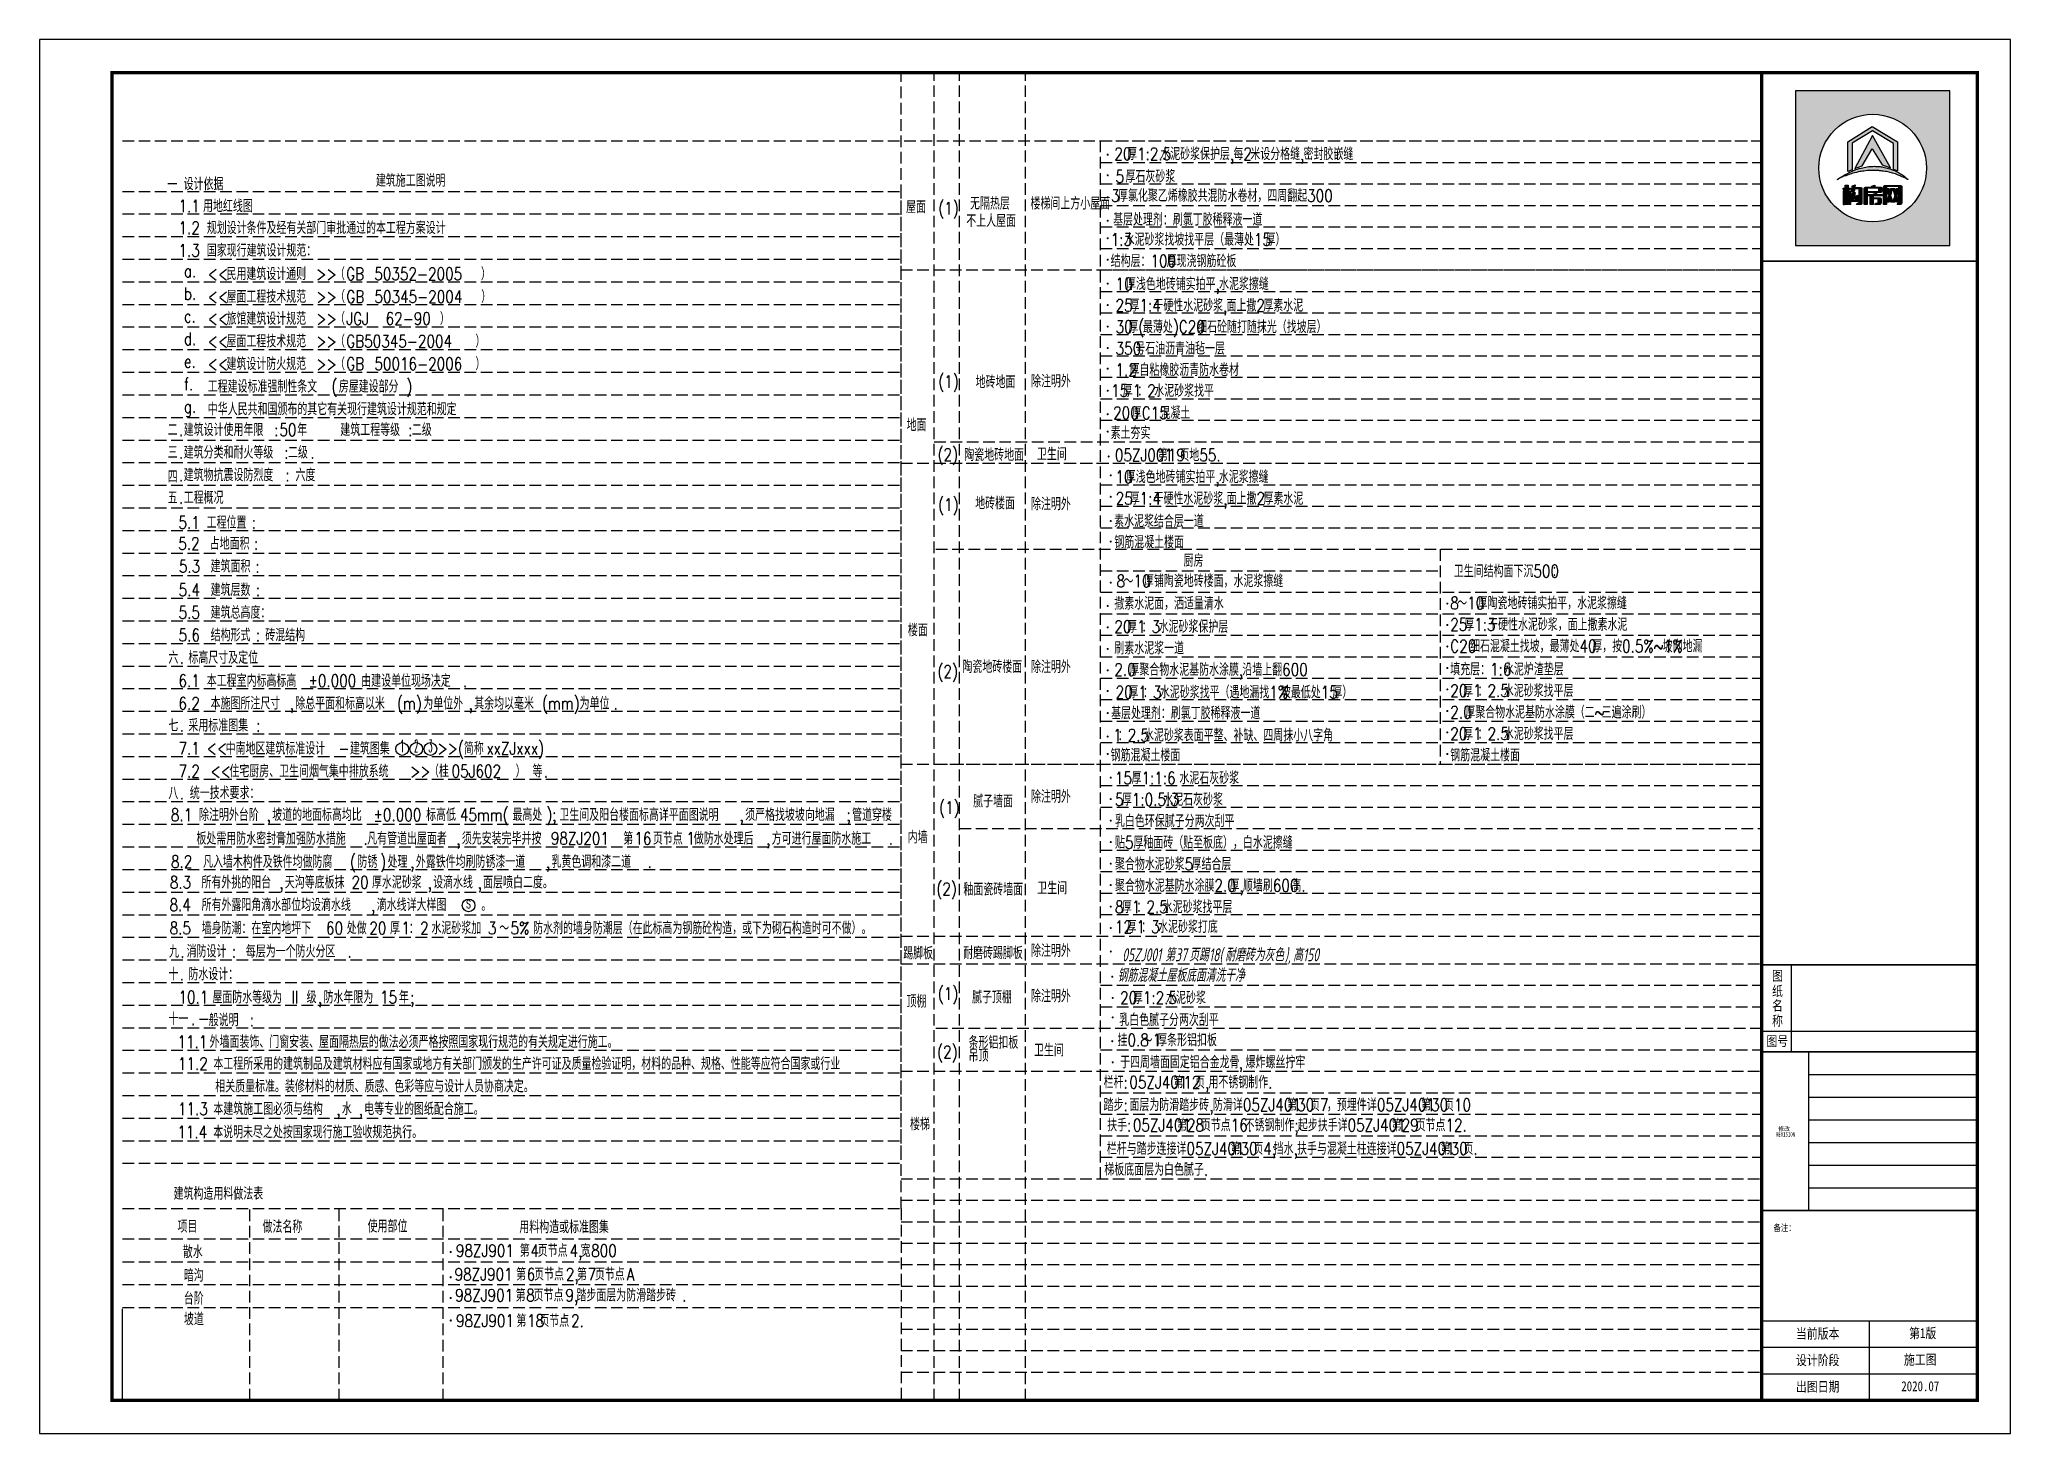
# Model space of a CAD drawing. Header units: millimetres. Extents: x -807114 to 146922, y -468455 to -61603.
# Drawn here: x -420483 to -378126, y -238672 to -208723 of the extents above; entities that cross this region are included whole.
import ezdxf
from ezdxf.enums import TextEntityAlignment as Align

# ---------------------------------------------------------------- set-up
doc = ezdxf.new("R2010")
doc.units = ezdxf.units.MM
doc.header["$LTSCALE"] = 1000
doc.linetypes.add('DASH', pattern=[0.35, 0.25, -0.1])
for name, color, linetype in [('PUB_TEXT', 3, 'Continuous'), ('PUB_TITLE', 4, 'Continuous'), ('标注1', 7, 'Continuous')]:
    doc.layers.add(name, color=color, linetype=linetype)
doc.styles.add('_ST', font='txt.shx', dxfattribs={"width": 0.8, "bigfont": 'hztxt.shx'})
doc.styles.add('TEXT', font='gbeitc.shx', dxfattribs={"width": 0.85, "bigfont": 'hztxt.shx'})
doc.styles.add('ZDBOX', font='simsun.ttc', dxfattribs={"width": 0.7})
doc.styles.add('宋体', font='simsun.ttc', dxfattribs={"width": 0.8})

msp = doc.modelspace()

# ---------------------------------------------------------------- texts
at = {"width": 0.8}
for s, height, style, p in [('20', 267.28, '_ST', (-397384.7, -211315.4)), ('厚', 267.3, '_ST', (-397110.3, -211315.4)), ('1:2.5', 267.28, '_ST', (-396896.5, -211315.4)), ('水泥砂浆保护层', 267.28, '_ST', (-396397.6, -211315.4)), (',', 267.3, '_ST', (-394900.8, -211315.4)), ('每', 267.3, '_ST', (-394825.9, -211315.4)), ('2', 267.3, '_ST', (-394612.1, -211315.4)), ('米设分格缝', 267.28, '_ST', (-394462.4, -211315.4)), (',', 267.3, '_ST', (-393393.3, -211315.4)), ('密封胶嵌缝', 267.28, '_ST', (-393318.5, -211315.4)), ('设计依据', 267.28, '_ST', (-417383.9, -211962)), ('建筑施工图说明', 267.28, '_ST', (-413253.3, -211887)), ('5', 267.3, '_ST', (-397358.2, -211800.1)), ('厚石灰砂浆', 267.28, '_ST', (-397144.4, -211800.1)), ('一', 267.3, '_ST', (-417734.8, -211973)), ('1.1', 267.28, '_ST', (-417494.3, -212433.9)), ('用地红线图', 267.28, '_ST', (-416967.3, -212433.9)), ('屋面', 267.28, '_ST', (-401860.4, -212456.1)), ('(1)', 267.28, '_ST', (-401169.1, -212482.8)), ('无隔热层', 267.28, '_ST', (-400485.8, -212378.4)), ('楼梯间上方小屋面', 267.28, '_ST', (-399186.5, -212378.4)), ('3', 267.3, '_ST', (-397454.2, -212212)), ('厚氯化聚乙烯橡胶共混防水卷材，四周翻起', 267.28, '_ST', (-397304.5, -212212)), ('300', 267.28, '_ST', (-393241.8, -212212)), ('规划设计条件及经有关部门审批通过的本工程方案设计', 267.28, '_ST', (-416886.4, -212904.1)), ('不上人屋面', 267.28, '_ST', (-400567.1, -212754.9)), ('基层处理剂：刷氯丁胶稀释液一道', 267.28, '_ST', (-397411.2, -212724.9)), ('1.2', 267.28, '_ST', (-417494.3, -212904.1)), ('1:3', 267.28, '_ST', (-397463.8, -213154.3)), ('水泥砂浆找坡找平层（最薄处', 267.28, '_ST', (-397164.5, -213154.3)), ('15', 267.28, '_ST', (-394384.7, -213154.3)), ('厚）', 267.28, '_ST', (-394135.3, -213154.3)), ('1.3', 267.28, '_ST', (-417494.3, -213389.6)), ('国家现行建筑设计规范：', 267.28, '_ST', (-416886.4, -213389.6)), ('结构层：', 267.28, '_ST', (-397463.8, -213615.9)), ('100', 267.28, '_ST', (-396608.5, -213615.9)), ('厚现浇钢筋砼板', 267.28, '_ST', (-396259.3, -213615.9)), ('a.', 267.28, '_ST', (-417379, -213830.8)), ('<<', 267.28, '_ST', (-416865.5, -213892.3)), ('民用建筑设计通则', 267.28, '_ST', (-416463.5, -213892.3)), ('>>', 267.28, '_ST', (-414534, -213892.3)), ('（', 267.3, '_ST', (-414132, -213892.3)), ('GB', 267.28, '_ST', (-413890.8, -213892.3)), ('50352-2005', 267.28, '_ST', (-413286.9, -213892.3)), ('）', 267.3, '_ST', (-410995.6, -213892.3)), ('10', 267.28, '_ST', (-397358.2, -214108.3)), ('厚浅色地砖铺实拍平', 267.28, '_ST', (-397133.7, -214108.3)), ('水泥浆擦缝', 267.28, '_ST', (-395134.5, -214108.3)), ('b.', 267.28, '_ST', (-417379, -214316.4)), ('<<', 267.28, '_ST', (-416865.5, -214381.8)), ('屋面工程技术规范', 267.28, '_ST', (-416463.1, -214381.8)), ('>>', 267.28, '_ST', (-414531.7, -214381.8)), ('（', 267.3, '_ST', (-414129.3, -214381.8)), ('GB', 267.28, '_ST', (-413887.9, -214381.8)), ('50345-2004', 267.28, '_ST', (-413283.3, -214381.8)), ('）', 267.3, '_ST', (-410989.8, -214381.8)), ('25', 267.28, '_ST', (-397358.2, -214569.9)), ('厚', 267.3, '_ST', (-397058.9, -214569.9)), ('1:4', 267.28, '_ST', (-396845.1, -214569.9)), ('干硬性水泥砂浆', 267.28, '_ST', (-396545.7, -214569.9)), (',', 267.3, '_ST', (-395209.3, -214108.3)), ('面上撒', 267.28, '_ST', (-394974.1, -214569.9)), ('2', 267.3, '_ST', (-394332.6, -214569.9)), ('厚素水泥', 267.28, '_ST', (-394183, -214569.9)), ('c.', 267.28, '_ST', (-417379, -214802)), ('<<', 267.28, '_ST', (-416865.5, -214854)), ('旅馆建筑设计规范', 267.28, '_ST', (-416463.3, -214854)), ('>>', 267.28, '_ST', (-414532.8, -214854)), ('（', 267.3, '_ST', (-414130.6, -214854)), ('JGJ', 267.28, '_ST', (-413889.3, -214854)), ('62-90', 267.28, '_ST', (-413043.7, -214854)), ('）', 267.3, '_ST', (-411877.4, -214854)), ('(', 267.3, '_ST', (-396870, -215031.5)), ('最薄处', 267.28, '_ST', (-396770.2, -215031.5)), (')C20', 267.28, '_ST', (-396128.8, -215031.5)), ('细石砼随打随抹光（找坡层）', 267.28, '_ST', (-395604.9, -215031.5)), (',', 267.3, '_ST', (-395048.9, -214569.9)), ('d.', 267.28, '_ST', (-417379, -215287.5)), ('<<', 267.28, '_ST', (-416865.5, -215339.6)), ('屋面工程技术规范', 267.28, '_ST', (-416463.3, -215339.6)), ('>>', 267.28, '_ST', (-414532.8, -215339.6)), ('（', 267.3, '_ST', (-414130.6, -215339.6)), ('GB50345-2004', 267.28, '_ST', (-413889.3, -215339.6)), ('）', 267.3, '_ST', (-411114.2, -215339.6)), ('30', 267.28, '_ST', (-397358.2, -215031.5)), ('厚', 267.3, '_ST', (-397083.8, -215031.5)), ('e.', 267.28, '_ST', (-417379, -215773.1)), ('<<', 267.28, '_ST', (-416865.5, -215825.2)), ('建筑设计防火规范', 267.28, '_ST', (-416463.3, -215825.2)), ('>>', 267.28, '_ST', (-414532.8, -215825.2)), ('（', 267.3, '_ST', (-414130.6, -215825.2)), ('GB', 267.28, '_ST', (-413889.3, -215825.2)), ('50016-2006', 267.28, '_ST', (-413285.1, -215825.2)), ('）', 267.3, '_ST', (-411113.2, -215825.2)), ('350', 267.28, '_ST', (-397358.2, -215493.2)), ('号石油沥青油毡一层', 267.28, '_ST', (-396934.2, -215493.2)), ('f.', 267.28, '_ST', (-417379, -216258.7)), ('工程建设标准强制性条文', 267.28, '_ST', (-416865.5, -216310.7)), ('(', 267.3, '_ST', (-414210.5, -216310.7)), ('房屋建设部分', 267.28, '_ST', (-414049.6, -216310.7)), (')', 267.3, '_ST', (-412601.4, -216310.7)), ('(1)', 267.28, '_ST', (-401169.1, -216206.4)), ('地砖地面', 267.28, '_ST', (-400366.1, -216215.4)), ('除注明外', 267.28, '_ST', (-399174.4, -216199.8)), ('1.2', 267.28, '_ST', (-397358.2, -215954.8)), ('厚自粘橡胶沥青防水卷材', 267.28, '_ST', (-397058.9, -215954.8)), ('15', 267.28, '_ST', (-397454.2, -216402.5)), ('厚', 267.3, '_ST', (-397204.7, -216402.5)), ('1', 267.3, '_ST', (-396990.9, -216402.5)), ('：', 267.3, '_ST', (-396891.1, -216402.5)), ('2', 267.3, '_ST', (-396677.3, -216402.5)), ('水泥砂浆找平', 267.28, '_ST', (-396527.6, -216402.5)), ('g.', 267.28, '_ST', (-417379, -216744.3)), ('中华人民共和国颁布的其它有关现行建筑设计规范和规定', 267.28, '_ST', (-416865.5, -216796.3)), ('地面', 267.28, '_ST', (-401849.2, -217138.4)), ('200', 267.28, '_ST', (-397411.2, -216879.6)), ('厚', 267.3, '_ST', (-397010.5, -216879.6)), ('C15', 267.28, '_ST', (-396795.8, -216879.6)), ('混凝土', 267.28, '_ST', (-396395.1, -216879.6)), ('二', 267.3, '_ST', (-417726.9, -217242.9)), ('.', 267.3, '_ST', (-417484.2, -217242.9)), ('建筑设计使用年限', 267.28, '_ST', (-417382, -217242.9)), (':', 267.3, '_ST', (-415439.8, -217242.9)), ('50', 267.28, '_ST', (-415326.5, -217242.9)), ('年', 267.3, '_ST', (-414944.7, -217242.9)), ('建筑工程等级', 267.28, '_ST', (-414016.6, -217242.9)), (':', 267.3, '_ST', (-412559.9, -217242.9)), ('二级', 267.28, '_ST', (-412478.9, -217242.9)), ('素土夯实', 267.28, '_ST', (-397463.8, -217308.9)), ('三', 267.3, '_ST', (-417726.9, -217728.5)), ('.', 267.3, '_ST', (-417484.2, -217728.5)), ('建筑分类和耐火等级', 267.28, '_ST', (-417382, -217728.5)), (':', 267.3, '_ST', (-415221.7, -217728.5)), ('二级', 267.28, '_ST', (-415141.7, -217728.5)), ('.', 267.3, '_ST', (-414661.7, -217728.5)), ('(2)', 267.28, '_ST', (-401184, -217774.3)), ('陶瓷地砖地面', 267.28, '_ST', (-400608.9, -217780.3)), ('卫生间', 267.28, '_ST', (-399048, -217764.3)), ('05ZJ001', 267.28, '_ST', (-397372.7, -217785.2)), ('第', 267.3, '_ST', (-396449.7, -217785.2)), ('19', 267.28, '_ST', (-396235.9, -217785.2)), ('页地', 267.28, '_ST', (-395986.5, -217785.2)), ('55.', 267.28, '_ST', (-395558.8, -217785.2)), ('四', 267.3, '_ST', (-417725.6, -218249.2)), ('建筑物抗震设防烈度', 267.28, '_ST', (-417382, -218214)), (':', 267.3, '_ST', (-415197, -218214)), ('六度', 267.28, '_ST', (-414980.3, -218214)), ('10', 267.28, '_ST', (-397363.8, -218253.6)), ('厚浅色地砖铺实拍平', 267.28, '_ST', (-397139.2, -218253.6)), ('水泥浆擦缝', 267.28, '_ST', (-395140, -218253.6)), ('五', 267.3, '_ST', (-417726.9, -218699.6)), ('.', 267.3, '_ST', (-417484.2, -218214)), ('工程概况', 267.28, '_ST', (-417382, -218699.6)), ('(1)', 267.28, '_ST', (-401171.5, -218851.2)), ('地砖楼面', 267.28, '_ST', (-400375.6, -218820.2)), ('除注明外', 267.28, '_ST', (-399174.4, -218836.8)), ('25', 267.28, '_ST', (-397354.6, -218716.8)), ('厚', 267.3, '_ST', (-397055.2, -218716.8)), ('1:4', 267.28, '_ST', (-396841.4, -218716.8)), ('干硬性水泥砂浆', 267.28, '_ST', (-396542, -218716.8)), (',', 267.3, '_ST', (-395214.8, -218253.6)), ('面上撒', 267.28, '_ST', (-394970.4, -218716.8)), ('2', 267.3, '_ST', (-394328.9, -218716.8)), ('厚素水泥', 267.28, '_ST', (-394179.3, -218716.8)), ('5.1', 267.28, '_ST', (-417494.3, -219233.6)), ('.', 267.3, '_ST', (-417484.2, -218699.6)), ('工程位置', 267.28, '_ST', (-416888.6, -219233.6)), ('素水泥浆结合层一道', 267.28, '_ST', (-397388.5, -219202.6)), (',', 267.3, '_ST', (-395045.3, -218716.8)), ('占地面积', 267.28, '_ST', (-416824.1, -219687.4)), (':', 267.3, '_ST', (-415921, -219233.6)), ('钢筋混凝土楼面', 267.28, '_ST', (-397385.4, -219654.9)), ('5.2', 267.28, '_ST', (-417499.2, -219687.4)), (':', 267.3, '_ST', (-415872.4, -219687.4)), ('厨房', 267.28, '_ST', (-395896.3, -220051.6)), ('5.3', 267.28, '_ST', (-417486.5, -220174.8)), ('建筑面积', 267.28, '_ST', (-416805, -220174.8)), (':', 267.3, '_ST', (-415844.2, -220174.8)), ('8', 267.3, '_ST', (-397336.2, -220489.9)), ('10', 267.28, '_ST', (-396972.7, -220489.9)), ('厚铺陶瓷地砖楼面，水泥浆擦缝', 267.28, '_ST', (-396748.1, -220489.9)), ('卫生间结构面下沉', 267.28, '_ST', (-390090.8, -220279)), ('500', 267.28, '_ST', (-388380.3, -220279)), ('：', 267.3, '_ST', (-387981.1, -220279)), ('5.4', 267.28, '_ST', (-417492.2, -220680.9)), ('建筑层数', 267.28, '_ST', (-416803.4, -220680.9)), (':', 267.3, '_ST', (-415832.2, -220680.9)), ('撒素水泥面，洒适量清水', 267.28, '_ST', (-397384.7, -220971.7)), ('～', 267.3, '_ST', (-397186.5, -220489.9)), ('厚陶瓷地砖铺实拍平，水泥浆擦缝', 267.28, '_ST', (-389578.3, -220964.1)), ('5.5', 267.28, '_ST', (-417492.2, -221166.5)), ('建筑总高度：', 267.28, '_ST', (-416803.4, -221166.5)), ('8', 267.3, '_ST', (-390166.3, -220964.1)), ('～', 267.3, '_ST', (-390016.6, -220964.1)), ('10', 267.28, '_ST', (-389802.8, -220964.1)), ('5.6', 267.28, '_ST', (-417492.2, -221652)), ('结构形式', 267.28, '_ST', (-416803.4, -221652)), (':', 267.3, '_ST', (-415832.2, -221652)), ('砖混结构', 267.28, '_ST', (-415629, -221652)), ('楼面', 267.28, '_ST', (-401820.4, -221545.6)), ('20', 267.28, '_ST', (-397384.7, -221471.2)), ('厚', 267.3, '_ST', (-397110.3, -221471.2)), ('1', 267.3, '_ST', (-396896.5, -221471.2)), ('：', 267.3, '_ST', (-396796.7, -221471.2)), ('3', 267.3, '_ST', (-396582.9, -221471.2)), ('水泥砂浆保护层', 267.28, '_ST', (-396433.2, -221471.2)), ('25', 267.28, '_ST', (-390166.3, -221425.7)), ('厚', 267.3, '_ST', (-389866.9, -221425.7)), ('1:3', 267.28, '_ST', (-389653.1, -221425.7)), ('干硬性水泥砂浆，面上撒素水泥', 267.28, '_ST', (-389353.7, -221425.7)), ('六', 267.3, '_ST', (-417711.2, -222136.6)), ('标高尺寸及定位', 267.28, '_ST', (-417281.8, -222136.1)), ('刷素水泥浆一道', 267.28, '_ST', (-397384.7, -221932.9)), ('C20', 267.28, '_ST', (-390166.3, -221889.5)), ('细石混凝土找坡，最薄处', 267.28, '_ST', (-389742.2, -221889.5)), ('40', 267.28, '_ST', (-387390.1, -221889.5)), ('厚，按', 267.28, '_ST', (-387115.7, -221889.5)), ('0.5%~1%', 267.28, '_ST', (-386474.2, -221889.5)), ('坡向地漏', 267.28, '_ST', (-385601.1, -221889.5)), ('6.1', 267.28, '_ST', (-417494.3, -222632.6)), ('.', 267.3, '_ST', (-417468.4, -222136.6)), ('本工程室内标高标高', 267.28, '_ST', (-416886.4, -222632.6)), ('%%p0.000', 267.28, '_ST', (-414701.3, -222632.6)), ('由建设单位现场决定', 267.28, '_ST', (-413568.3, -222632.6)), ('(2)', 267.28, '_ST', (-401186.3, -222434.2)), ('陶瓷地砖楼面', 267.28, '_ST', (-400647.7, -222332.5)), ('除注明外', 267.28, '_ST', (-399174.4, -222335.8)), ('2.0', 267.28, '_ST', (-397384.7, -222394.5)), ('厚聚合物水泥基防水涂膜', 267.28, '_ST', (-397060.4, -222394.5)), (',', 267.3, '_ST', (-394708.3, -222394.5)), ('沿墙上翻', 267.28, '_ST', (-394633.5, -222394.5)), ('600', 267.28, '_ST', (-393778.2, -222394.5)), ('填充层：', 267.28, '_ST', (-390166.3, -222386.9)), ('1:6', 267.28, '_ST', (-389311, -222386.9)), ('水泥炉渣垫层', 267.28, '_ST', (-389011.6, -222386.9)), ('.', 267.3, '_ST', (-411383.2, -222632.6)), ('20', 267.28, '_ST', (-397358.2, -222879.3)), ('厚', 267.3, '_ST', (-397083.8, -222879.3)), ('1', 267.3, '_ST', (-396870, -222879.3)), ('：', 267.3, '_ST', (-396770.2, -222879.3)), ('3', 267.3, '_ST', (-396556.4, -222879.3)), ('水泥砂浆找平（遇地漏找', 267.28, '_ST', (-396406.7, -222879.3)), ('1%', 267.28, '_ST', (-394054.7, -222879.3)), ('坡最低处', 267.28, '_ST', (-393805.2, -222879.3)), ('15', 267.28, '_ST', (-392949.9, -222879.3)), ('厚）', 267.28, '_ST', (-392700.4, -222879.3)), ('20', 267.28, '_ST', (-390166.3, -222848.5)), ('厚', 267.3, '_ST', (-389891.9, -222848.5)), ('1', 267.3, '_ST', (-389678, -222848.5)), ('：', 267.3, '_ST', (-389578.3, -222848.5)), ('2.5', 267.28, '_ST', (-389364.4, -222848.5)), ('水泥砂浆找平层', 267.28, '_ST', (-389015.2, -222848.5)), ('6.2', 267.28, '_ST', (-417494.3, -223118.2)), ('本施图所注尺寸', 267.28, '_ST', (-416805.5, -223118.2)), (',', 267.3, '_ST', (-415106, -223118.2)), ('除总平面和标高以米', 267.28, '_ST', (-414984.6, -223118.2)), ('(m)', 267.28, '_ST', (-412799.5, -223118.2)), ('为单位外', 267.28, '_ST', (-412233, -223118.2)), (',', 267.3, '_ST', (-411261.8, -223118.2)), ('其余均以毫米', 267.28, '_ST', (-411140.4, -223118.2)), ('(mm)', 267.28, '_ST', (-409683.7, -223118.2)), ('为单位', 267.28, '_ST', (-408874.4, -223118.2)), ('.', 267.3, '_ST', (-408146.1, -223118.2)), ('基层处理剂：刷氯丁胶稀释液一道', 267.28, '_ST', (-397454.2, -223326.9)), ('2.0', 267.28, '_ST', (-390166.3, -223310.2)), ('厚聚合物水泥基防水涂膜（二', 267.28, '_ST', (-389842, -223310.2)), ('~', 267.3, '_ST', (-387062.3, -223310.2)), ('三遍涂刷）', 267.28, '_ST', (-386912.6, -223310.2)), ('七', 267.3, '_ST', (-417711.2, -223593.3)), ('.', 267.3, '_ST', (-417468.4, -223593.3)), ('采用标准图集', 267.28, '_ST', (-417281.8, -223592.8)), (':', 267.3, '_ST', (-415825.1, -223592.8)), ('1', 267.3, '_ST', (-397411.2, -223804.1)), ('：', 267.3, '_ST', (-397311.4, -223804.1)), ('2.5', 267.28, '_ST', (-397097.6, -223804.1)), ('水泥砂浆表面平整、补缺、四周抹小八字角', 267.28, '_ST', (-396748.3, -223804.1)), ('20', 267.28, '_ST', (-390166.3, -223771.8)), ('厚', 267.3, '_ST', (-389891.9, -223771.8)), ('1', 267.3, '_ST', (-389678, -223771.8)), ('：', 267.3, '_ST', (-389578.3, -223771.8)), ('2.5', 267.28, '_ST', (-389364.4, -223771.8)), ('水泥砂浆找平层', 267.28, '_ST', (-389015.2, -223771.8)), ('7.1', 267.28, '_ST', (-417494.3, -224086.9)), ('<<', 267.28, '_ST', (-416886.4, -224086.9)), ('中南地区建筑标准设计', 267.28, '_ST', (-416481.7, -224086.9)), ('-', 267.3, '_ST', (-414053.9, -224086.9)), ('建筑图集', 267.28, '_ST', (-413811.1, -224086.9)), ('>>(', 267.28, '_ST', (-411929.5, -224086.9)), ('简称', 267.28, '_ST', (-411363, -224086.9)), ('xxZJxxx)', 267.28, '_ST', (-410877.4, -224086.9)), ('钢筋混凝土楼面', 267.28, '_ST', (-397463.8, -224233.4)), ('钢筋混凝土楼面', 267.28, '_ST', (-390166.3, -224233.4)), ('7.2', 267.28, '_ST', (-417494.3, -224574.9)), ('<<', 267.28, '_ST', (-416805.5, -224574.9)), ('住宅厨房、卫生间烟气集中排放系统', 267.28, '_ST', (-416400.8, -224574.9)), ('>>', 267.28, '_ST', (-412516.2, -224574.9)), ('（桂', 267.28, '_ST', (-412111.6, -224574.9)), ('05J602', 267.28, '_ST', (-411626, -224574.9)), ('）', 267.3, '_ST', (-410250.2, -224574.9)), ('等', 267.3, '_ST', (-409885.1, -224574.9)), ('15', 267.28, '_ST', (-397371.2, -224722.6)), ('厚', 267.3, '_ST', (-397014.9, -224722.6)), ('1:1:6', 267.28, '_ST', (-396801, -224722.6)), ('水泥石灰砂浆', 267.28, '_ST', (-395985.8, -224722.6)), ('八', 267.3, '_ST', (-417711.2, -225046.4)), ('统一技术要求：', 267.28, '_ST', (-417251.5, -225043.7)), ('.', 267.3, '_ST', (-409642.3, -224574.9)), ('除注明外', 267.28, '_ST', (-399174.4, -225123.6)), ('厚', 267.3, '_ST', (-397221.6, -225184.3)), ('水泥石灰砂浆', 267.28, '_ST', (-396334.2, -225184.3)), ('8.1', 267.28, '_ST', (-417658.8, -225513)), ('.', 267.3, '_ST', (-417468.4, -225046.4)), ('除注明外台阶', 267.28, '_ST', (-417053, -225513)), ('坡道的地面标高均比', 267.28, '_ST', (-415480.3, -225513)), ('%%p0.000', 267.28, '_ST', (-413302.7, -225513)), ('标高低', 267.28, '_ST', (-412173.5, -225513)), ('45mm(', 267.28, '_ST', (-411447.7, -225513)), ('最高处', 267.28, '_ST', (-410318.6, -225513)), (');', 267.28, '_ST', (-409592.7, -225513)), ('卫生间及阳台楼面标高详平面图说明', 267.28, '_ST', (-409310.4, -225513)), ('须严格找坡坡向地漏', 267.28, '_ST', (-405318.1, -225513)), (';', 267.3, '_ST', (-403140.6, -225513)), ('管道穿楼', 267.28, '_ST', (-403019.6, -225513)), ('(1)', 267.28, '_ST', (-401149.3, -225358.4)), ('腻子墙面', 267.28, '_ST', (-400418.1, -225221.9)), ('5', 267.3, '_ST', (-397371.2, -225184.3)), ('1:0.5:3', 267.28, '_ST', (-397007.7, -225184.3)), ('板处需用防水密封膏加强防水措施', 267.28, '_ST', (-417108.8, -226021)), (',', 267.3, '_ST', (-415601.2, -225513)), ('凡有管道出屋面者', 267.28, '_ST', (-413440.3, -226021)), ('须先安装完毕并按', 267.28, '_ST', (-411406.7, -226021)), ('98ZJ201', 267.28, '_ST', (-409492.7, -226021)), ('第', 267.3, '_ST', (-407937.6, -226021)), ('16', 267.28, '_ST', (-407698.4, -226021)), ('页节点', 267.28, '_ST', (-407299.6, -226021)), ('1', 267.3, '_ST', (-406581.9, -226021)), ('做防水处理后', 267.28, '_ST', (-406422.4, -226021)), (',', 267.3, '_ST', (-405439.1, -225513)), ('方可进行屋面防水施工', 267.28, '_ST', (-404746.7, -226021)), ('内墙', 267.28, '_ST', (-401825.4, -225994.5)), ('乳白色环保腻子分两次刮平', 267.28, '_ST', (-397371.2, -225645.9)), ('.', 267.3, '_ST', (-413520.1, -226021)), (',', 267.3, '_ST', (-411526.3, -226021)), (',', 267.3, '_ST', (-404866.3, -226021)), ('.', 267.3, '_ST', (-402233.6, -226021)), ('贴5厚釉面砖（贴至板底），白水泥擦缝', 267.28, '_ST', (-397371.2, -226107.5)), ('8.2', 267.28, '_ST', (-417656, -226520)), ('凡入墙木构件及铁件均做防腐', 267.28, '_ST', (-416967.1, -226520)), ('(', 267.3, '_ST', (-413810.9, -226520)), ('防锈', 267.28, '_ST', (-413649, -226520)), (')', 267.3, '_ST', (-413163.4, -226520)), ('处理', 267.28, '_ST', (-413001.6, -226520)), (',', 267.3, '_ST', (-412516, -226520)), ('外露铁件均刷防锈漆一道', 267.28, '_ST', (-412394.6, -226520)), (',', 267.3, '_ST', (-409601.6, -226520)), ('乳黄色调和漆二道', 267.28, '_ST', (-409480.2, -226520)), ('.', 267.3, '_ST', (-407415.6, -226520)), ('聚合物水泥砂浆', 267.28, '_ST', (-397371.2, -226569.2)), ('5', 267.3, '_ST', (-395874.5, -226569.2)), ('厚结合层', 267.28, '_ST', (-395724.8, -226569.2)), ('8.3', 267.28, '_ST', (-417679.7, -226963.6)), ('所有外挑的阳台', 267.28, '_ST', (-417001.7, -226963.6)), (',', 267.3, '_ST', (-415328.9, -226963.6)), ('天沟等底板抹', 267.28, '_ST', (-415209.4, -226963.6)), ('20', 267.28, '_ST', (-413775.6, -226963.6)), ('厚水泥砂浆', 267.28, '_ST', (-413337.5, -226963.6)), (',', 267.3, '_ST', (-412142.7, -226963.6)), ('设滴水线', 267.28, '_ST', (-412023.2, -226963.6)), (',', 267.3, '_ST', (-411067.3, -226963.6)), ('面层喷白二度。', 267.28, '_ST', (-410947.8, -226963.6)), ('(2)', 267.28, '_ST', (-401210.2, -227105.1)), ('釉面瓷砖墙面', 267.28, '_ST', (-400627.7, -227113.6)), ('卫生间', 267.28, '_ST', (-399041, -227087.8)), ('聚合物水泥基防水涂膜', 267.28, '_ST', (-397371.2, -227030.8)), ('2.0', 267.28, '_ST', (-395233, -227030.8)), ('厚', 267.3, '_ST', (-394908.7, -227030.8)), (',', 267.3, '_ST', (-394694.9, -227030.8)), ('顺墙刷', 267.28, '_ST', (-394620, -227030.8)), ('600', 267.28, '_ST', (-393978.6, -227030.8)), ('高', 267.3, '_ST', (-393579.4, -227030.8)), ('.', 267.3, '_ST', (-393365.6, -227030.8)), ('8.4', 267.28, '_ST', (-417687, -227448.4)), ('所有外露阳角滴水部位均设滴水线', 267.28, '_ST', (-416998.1, -227448.4)), (',', 267.3, '_ST', (-413356.3, -227448.4)), ('滴水线详大样图', 267.28, '_ST', (-413234.9, -227448.4)), ('。', 267.3, '_ST', (-410987.2, -227448.4)), ('8', 267.3, '_ST', (-397371.2, -227492.4)), ('厚', 267.3, '_ST', (-397221.6, -227492.4)), ('1', 267.3, '_ST', (-397007.7, -227492.4)), ('：', 267.3, '_ST', (-396908, -227492.4)), ('2.5', 267.28, '_ST', (-396694.1, -227492.4)), ('水泥砂浆找平层', 267.28, '_ST', (-396344.9, -227492.4)), ('8.5', 267.28, '_ST', (-417684.6, -227946)), ('墙身防潮：在室内地坪下', 267.28, '_ST', (-416995.7, -227946)), ('60', 267.28, '_ST', (-414325.1, -227946)), ('处做', 267.28, '_ST', (-413880, -227946)), ('20', 267.28, '_ST', (-413394.4, -227946)), ('厚', 267.3, '_ST', (-412949.3, -227946)), ('1', 267.3, '_ST', (-412706.5, -227946)), ('：', 267.3, '_ST', (-412544.7, -227946)), ('2', 267.3, '_ST', (-412301.9, -227946)), ('水泥砂浆加', 267.28, '_ST', (-412059.1, -227946)), ('3', 267.3, '_ST', (-410845.1, -227946)), ('～', 267.3, '_ST', (-410602.4, -227946)), ('5%', 267.28, '_ST', (-410359.6, -227946)), ('防水剂的墙身防潮层（在此标高为钢筋砼构造，或下为砌石构造时可不做）。', 267.28, '_ST', (-409874, -227946)), ('12', 267.28, '_ST', (-397371.2, -227918.9)), ('厚', 267.3, '_ST', (-397121.8, -227918.9)), ('1', 267.3, '_ST', (-396908, -227918.9)), ('：', 267.3, '_ST', (-396808.2, -227918.9)), ('3', 267.3, '_ST', (-396594.3, -227918.9)), ('水泥砂浆打底', 267.28, '_ST', (-396444.7, -227918.9)), ('九', 267.3, '_ST', (-417697.6, -228450.5)), ('消防设计', 267.28, '_ST', (-417319.5, -228445.9)), (':', 267.3, '_ST', (-416348.4, -228445.9)), ('每层为一个防火分区', 267.28, '_ST', (-416047.4, -228445.9)), ('踢脚板', 267.28, '_ST', (-401921.8, -228485.2)), ('耐磨砖踢脚板', 267.28, '_ST', (-400634.2, -228480.6)), ('除注明外', 267.28, '_ST', (-399174.4, -228433.4)), ('十', 267.3, '_ST', (-417711.2, -228934.6)), ('.', 267.3, '_ST', (-417454.8, -228450.5)), ('防水设计：', 267.28, '_ST', (-417281.8, -228934.1)), ('.', 267.3, '_ST', (-413862.3, -228445.9)), ('.', 267.3, '_ST', (-417468.4, -228934.6)), ('屋面防水等级为', 267.28, '_ST', (-416765, -229430.6)), ('级', 267.3, '_ST', (-414741.8, -229430.6)), ('防水年限为', 267.28, '_ST', (-414377.6, -229430.6)), ('年', 267.3, '_ST', (-412759, -229430.6)), ('(1)', 267.28, '_ST', (-401177.4, -229356.3)), ('腻子顶棚', 267.28, '_ST', (-400441.9, -229432.3)), ('除注明外', 267.28, '_ST', (-399174.4, -229407.6)), ('水泥砂浆', 267.28, '_ST', (-396272.8, -229442.9)), ('10.1', 267.28, '_ST', (-417494.3, -229430.6)), ('II', 267.28, '_ST', (-415065.5, -229430.6)), (',', 267.3, '_ST', (-414499, -229430.6)), ('15', 267.28, '_ST', (-413163.7, -229430.6)), (';', 267.3, '_ST', (-412516.2, -229430.6)), ('顶棚', 267.28, '_ST', (-401849.9, -229520.6)), ('20', 267.28, '_ST', (-397260, -229442.9)), ('厚', 267.3, '_ST', (-396985.6, -229442.9)), ('1:2.5', 267.28, '_ST', (-396771.8, -229442.9)), ('十一', 267.28, '_ST', (-417710.8, -229897.1)), ('.', 267.3, '_ST', (-417225.2, -229897.1)), ('一般说明', 267.28, '_ST', (-417059.4, -229922.2)), (':', 267.3, '_ST', (-415966, -229922.2)), ('乳白色腻子分两次刮平', 267.28, '_ST', (-397279, -229917.9)), ('11.1', 267.28, '_ST', (-417515.5, -230390)), ('外墙面装饰、门窗安装、屋面隔热层的做法必须严格按照国家现行规范的有关规定进行施工。', 267.28, '_ST', (-416826.6, -230390)), ('(2)', 267.28, '_ST', (-401192.3, -230609.5)), ('条形铝扣板', 267.28, '_ST', (-400516.7, -230405)), ('吊顶', 267.28, '_ST', (-400516.7, -230684.2)), ('卫生间', 267.28, '_ST', (-399111.4, -230570.5)), ('挂', 267.3, '_ST', (-397316, -230352.6)), ('0.8', 267.28, '_ST', (-397102.2, -230352.6)), ('～', 267.3, '_ST', (-396777.9, -230352.6)), ('1', 267.3, '_ST', (-396564, -230352.6)), ('厚条形铝扣板', 267.28, '_ST', (-396464.2, -230352.6)), ('11.2', 267.28, '_ST', (-417505.9, -230859.5)), ('本工程所采用的建筑制品及建筑材料应有国家或地方有关部门颁发的生产许可证及质量检验证明，材料的品种、规格、性能等应符合国家或行业', 267.28, '_ST', (-416744.9, -230859.5)), ('于四周墙面固定铝合金龙骨', 267.28, '_ST', (-397260, -230827.8)), (',', 267.3, '_ST', (-394713.4, -230827.8)), ('爆炸螺丝拧牢', 267.28, '_ST', (-394564.3, -230827.8)), ('相关质量标准。装修材料的材质、质感、色彩等应与设计人员协商决定。', 267.28, '_ST', (-416704.2, -231345.1)), ('栏杆', 267.28, '_ST', (-397615.3, -231259)), (':', 267.3, '_ST', (-397187.6, -231259)), ('05ZJ401', 267.28, '_ST', (-397062.3, -231259)), ('第', 267.3, '_ST', (-396114.4, -231259)), ('12', 267.28, '_ST', (-395900.5, -231259)), ('页', 267.3, '_ST', (-395651.1, -231259)), (',', 267.3, '_ST', (-395437.2, -231259)), ('用不锈钢制作', 267.28, '_ST', (-395362.4, -231259)), ('.', 267.3, '_ST', (-394079.5, -231259)), ('11.3', 267.28, '_ST', (-417505.9, -231830.6)), ('本建筑施工图必须与结构', 267.28, '_ST', (-416744.9, -231830.6)), ('水', 267.3, '_ST', (-413984.8, -231830.6)), ('电等专业的图纸配合施工。', 267.28, '_ST', (-413503.8, -231830.6)), ('踏步', 267.28, '_ST', (-397614.8, -231744.7)), (':', 267.3, '_ST', (-397185.5, -231744.7)), ('面层为防滑踏步砖', 267.28, '_ST', (-397059.7, -231744.7)), ('防滑详', 267.28, '_ST', (-395267.3, -231744.7)), ('05ZJ401', 267.28, '_ST', (-394623.3, -231744.7)), ('第', 267.3, '_ST', (-393671.7, -231744.7)), ('30', 267.28, '_ST', (-393457.1, -231744.7)), ('页', 267.3, '_ST', (-393181.6, -231744.7)), ('7', 267.3, '_ST', (-392966.9, -231744.7)), ('，预埋件详', 267.28, '_ST', (-392816.7, -231744.7)), ('05ZJ401', 267.28, '_ST', (-391743.4, -231744.7)), ('第', 267.3, '_ST', (-390791.8, -231744.7)), ('30', 267.28, '_ST', (-390577.1, -231744.7)), ('页', 267.3, '_ST', (-390301.7, -231744.7)), ('10', 267.28, '_ST', (-390087, -231744.7)), ('11.4', 267.28, '_ST', (-417518.9, -232329.6)), ('本说明未尽之处按国家现行施工验收规范执行。', 267.28, '_ST', (-416749.1, -232329.6)), (',', 267.3, '_ST', (-414104.8, -231830.6)), (',', 267.3, '_ST', (-413623.8, -231830.6)), ('楼梯', 267.28, '_ST', (-401775, -232158.3)), ('扶手', 267.28, '_ST', (-397540.1, -232179.9)), (':', 267.3, '_ST', (-397112.5, -232179.9)), ('05ZJ401', 267.28, '_ST', (-396987.1, -232179.9)), ('第', 267.3, '_ST', (-396039.2, -232179.9)), ('28', 267.28, '_ST', (-395825.4, -232179.9)), ('页节点', 267.28, '_ST', (-395526, -232179.9)), (',', 267.3, '_ST', (-395342.4, -231744.7)), ('16.', 267.28, '_ST', (-394884.5, -232179.9)), ('不锈钢制作', 267.28, '_ST', (-394585.2, -232179.9)), (';', 267.3, '_ST', (-393516.1, -232179.9)), ('起步扶手详', 267.28, '_ST', (-393441.2, -232179.9)), ('05ZJ401', 267.28, '_ST', (-392372.1, -232179.9)), ('第', 267.3, '_ST', (-391424.1, -232179.9)), ('29', 267.28, '_ST', (-391210.3, -232179.9)), ('页节点', 267.28, '_ST', (-390911, -232179.9)), ('12.', 267.28, '_ST', (-390269.5, -232179.9)), ('栏杆与踏步连接详', 267.28, '_ST', (-397546.1, -232684.3)), ('05ZJ401', 267.28, '_ST', (-395835.5, -232684.3)), ('第', 267.3, '_ST', (-394887.5, -232684.3)), ('30', 267.28, '_ST', (-394673.7, -232684.3)), ('页', 267.3, '_ST', (-394399.3, -232684.3)), ('4;', 267.28, '_ST', (-394185.5, -232684.3)), ('挡水', 267.28, '_ST', (-393961, -232684.3)), ('扶手与混凝土柱连接详', 267.28, '_ST', (-393458.5, -232684.3)), ('05ZJ401', 267.28, '_ST', (-391320.2, -232684.3)), ('第', 267.3, '_ST', (-390372.3, -232684.3)), ('30', 267.28, '_ST', (-390158.5, -232684.3)), ('页', 267.3, '_ST', (-389884.1, -232684.3)), ('梯板底面层为白色腻子', 267.28, '_ST', (-397599.8, -233132.8)), (',', 267.3, '_ST', (-393533.3, -232684.3)), ('.', 267.3, '_ST', (-389670.2, -232684.3)), ('建筑构造用料做法表', 267.28, '_ST', (-417599.5, -233651.2)), ('.', 267.3, '_ST', (-395461.6, -233132.8)), ('项目', 267.28, '_ST', (-417515.5, -234357.6)), ('做法名称', 267.28, '_ST', (-415688.9, -234363.2)), ('使用部位', 267.28, '_ST', (-413431.2, -234352.2)), ('用料构造或标准图集', 267.28, '_ST', (-410170.4, -234368.6)), ('散水', 267.28, '_ST', (-417400.6, -234903)), ('98ZJ901', 267.28, '_ST', (-411533.6, -234876.4)), ('第', 267.3, '_ST', (-410160, -234876.4)), ('4', 267.3, '_ST', (-409932.8, -234876.4)), ('页节点', 267.28, '_ST', (-409773.8, -234876.4)), ('4,', 267.28, '_ST', (-409092.2, -234876.4)), ('宽', 267.3, '_ST', (-408853.7, -234876.4)), ('800', 267.28, '_ST', (-408626.5, -234876.4)), ('暗沟', 267.28, '_ST', (-417381.3, -235408.7)), ('98ZJ901', 267.28, '_ST', (-411561.1, -235385.2)), ('第', 267.3, '_ST', (-410238.5, -235385.2)), ('6', 267.3, '_ST', (-410011.3, -235385.2)), ('页节点', 267.28, '_ST', (-409852.3, -235385.2)), ('2,', 267.28, '_ST', (-409170.7, -235385.2)), ('第', 267.3, '_ST', (-408932.2, -235385.2)), ('7', 267.3, '_ST', (-408705, -235385.2)), ('页节点', 267.28, '_ST', (-408545.9, -235385.2)), ('A', 267.3, '_ST', (-407864.4, -235385.2)), ('台阶', 267.28, '_ST', (-417381.3, -235901.6)), ('98ZJ901', 267.28, '_ST', (-411548.9, -235835.2)), ('第', 267.3, '_ST', (-410249.6, -235835.2)), ('8', 267.3, '_ST', (-410022.4, -235835.2)), ('页节点', 267.28, '_ST', (-409863.4, -235835.2)), ('9,', 267.28, '_ST', (-409181.9, -235835.2)), ('踏步面层为防滑踏步砖', 267.28, '_ST', (-408943.3, -235835.2)), ('.', 267.3, '_ST', (-406671.5, -235835.2)), ('坡道', 267.28, '_ST', (-417378.6, -236347.5)), ('98ZJ901', 267.28, '_ST', (-411531.8, -236382.8)), ('第', 267.3, '_ST', (-410232.5, -236382.8)), ('18', 267.28, '_ST', (-410005.3, -236382.8)), ('页节点', 267.28, '_ST', (-409740.3, -236382.8)), ('2.', 267.28, '_ST', (-409058.7, -236382.8)), ('当前版本', 213.92, 'ZDBOX', (-382737.9, -236630.8)), ('第1版', 213.92, 'ZDBOX', (-380306.2, -236621)), ('设计阶段', 213.92, 'ZDBOX', (-382737.9, -237201.3)), ('施工图', 213.92, 'ZDBOX', (-380417.9, -237191.5)), ('出图日期', 213.92, 'ZDBOX', (-382737.9, -237771.7)), ('2020.07', 213.92, 'ZDBOX', (-380473.8, -237762))]:
    msp.add_text(s, height=height, dxfattribs=dict(at, style=style)).set_placement(p)
at = {"style": '_ST'}
for s, width, p, p2 in [('1', 0.936942, (-412729.9, -224036), (-412646.5, -224036)), ('2', 0.468471, (-412426.5, -224036), (-412343, -224036)), ('3', 0.464489, (-412122.6, -224036.3), (-412039.9, -224036.3)), ('s', 0.60866, (-411315.6, -227388.4), (-411207.1, -227388.4))]:
    msp.add_text(s, height=267.3, dxfattribs=dict(at, width=width)).set_placement(p, p2, align=Align.FIT)
at = {"style": 'ZDBOX', "width": 0.8}
for s, height, p in [('图', 213.9, (-383133.9, -228838.5)), ('纸', 213.9, (-383133.9, -229161.2)), ('名', 213.9, (-383133.9, -229473)), ('称', 213.9, (-383133.9, -229800.9)), ('图号', 213.92, (-383138.2, -230242.2)), ('备注：', 142.62, (-382981.5, -234246.2))]:
    msp.add_text(s, height=height, dxfattribs=at).set_placement(p, align=Align.MIDDLE)
at = {"layer": 'PUB_TEXT', "color": 0, "style": 'TEXT', "width": 0.75}
for s, p in [('05ZJ001', (-397214.8, -228526.8)), ('第', (-396291.8, -228526.8)), ('37', (-396077.9, -228526.8)), ('页踢', (-395778.6, -228526.8)), ('18(', (-395350.9, -228526.8)), ('耐磨砖为灰色', (-395001.7, -228526.8)), ('),', (-393718.7, -228526.8)), ('高', (-393544.1, -228526.8)), ('150', (-393330.3, -228526.8)), ('钢筋混凝土屋板底面清洗干净', (-397316, -228967.7))]:
    msp.add_text(s, height=280, dxfattribs=at).set_placement(p)
at = {"layer": 'PUB_TEXT', "color": 8, "style": '宋体'}
msp.add_text('修改', height=90.66, dxfattribs=at).set_placement((-383119.5, -232169.5))
at = {"layer": 'PUB_TEXT', "color": 8, "style": '宋体', "width": 0.7}
msp.add_text('REVISION', height=90.66, dxfattribs=at).set_placement((-383168.9, -232318.2), align=Align.BOTTOM_LEFT)

# ---------------------------------------------------------------- blocks, each defined once
blk = doc.blocks.new('sadasfafa')
h = blk.add_hatch(color=252)
h.dxf.hatch_style = 1
h.paths.add_polyline_path([(1853311, -2488040), (1853311, -2490368), (1855639, -2490368), (1855639, -2488040)])
h.paths.add_polyline_path([(1855286, -2489204, 1), (1853664, -2489204, 1)], flags=16)
edge = h.paths.add_edge_path(flags=0)
edge.add_spline(control_points=[(1853945, -2489376), (1853935, -2489385), (1854022, -2489327), (1854064, -2489324), (1854178, -2489280), (1854273, -2489257), (1854375, -2489242), (1854470, -2489236), (1854555, -2489239), (1854630, -2489250), (1854700, -2489259), (1854781, -2489280), (1854854, -2489303), (1854917, -2489335), (1854967, -2489354), (1854993, -2489368), (1855014, -2489382), (1854982, -2489354), (1854965, -2489332), (1854910, -2489297), (1854854, -2489260), (1854784, -2489234), (1854713, -2489206), (1854640, -2489189), (1854569, -2489179), (1854497, -2489176), (1854414, -2489178), (1854321, -2489198), (1854229, -2489222), (1854147, -2489257), (1854080, -2489292), (1854021, -2489325), (1853977, -2489352), (1853953, -2489369), (1853945, -2489376)], knot_values=[0, 0, 0, 0, 114.670179, 423.637006, 763.89867, 1083.683754, 1343.405239, 1688.07646, 1952.326814, 2113.699055, 2375.693807, 2595.188681, 2872.839541, 3068.155951, 3238.592156, 3348.056762, 3361.095167, 3431.805845, 3527.265261, 3733.200323, 3952.805082, 4160.23278, 4398.128766, 4650.488133, 4837.16968, 5050.428326, 5308.684497, 5588.159898, 5913.430939, 6163.12325, 6398.139207, 6601.625078, 6772.549769, 6871.149972, 6871.149972, 6871.149972, 6871.149972], degree=3, periodic=1)
h.paths.add_polyline_path([(1854530, -2489580), (1854534, -2489580), (1854534, -2489603), (1854618, -2489603), (1854618, -2489621), (1854481, -2489621), (1854481, -2489650), (1854589, -2489650), (1854599, -2489656), (1854606, -2489666), (1854606, -2489733), (1854600, -2489742), (1854590, -2489750), (1854506, -2489750), (1854514, -2489740), (1854518, -2489731), (1854552, -2489731), (1854558, -2489728), (1854560, -2489721), (1854560, -2489675), (1854558, -2489670), (1854553, -2489667), (1854481, -2489667), (1854481, -2489750), (1854436, -2489750), (1854436, -2489626), (1854433, -2489621), (1854406, -2489621), (1854406, -2489603), (1854488, -2489603), (1854488, -2489590)], flags=0)
h.paths.add_polyline_path([(1854486, -2489468), (1854506, -2489461), (1854506, -2489485), (1854510, -2489489), (1854601, -2489489), (1854609, -2489494), (1854615, -2489502), (1854615, -2489556), (1854607, -2489564), (1854599, -2489569), (1854401, -2489569), (1854394, -2489573), (1854394, -2489750), (1854349, -2489750), (1854349, -2489504), (1854355, -2489495), (1854367, -2489489), (1854462, -2489489), (1854462, -2489474)], flags=0)
h.paths.add_polyline_path([(1854394, -2489554), (1854394, -2489512), (1854404, -2489506), (1854562, -2489506), (1854570, -2489513), (1854570, -2489554)], flags=0)
h.paths.add_polyline_path([(1854214, -2489569), (1854203, -2489632), (1854193, -2489683), (1854194, -2489689), (1854218, -2489689), (1854220, -2489683), (1854214, -2489633), (1854254, -2489614), (1854263, -2489686), (1854263, -2489700), (1854255, -2489709), (1854159, -2489709), (1854150, -2489702), (1854148, -2489692), (1854173, -2489569)], flags=0)
h.paths.add_polyline_path([(1854187, -2489466), (1854213, -2489458), (1854207, -2489496), (1854296, -2489496), (1854305, -2489498), (1854312, -2489505), (1854314, -2489513), (1854314, -2489733), (1854310, -2489741), (1854301, -2489750), (1854231, -2489750), (1854238, -2489741), (1854243, -2489730), (1854261, -2489730), (1854268, -2489727), (1854270, -2489720), (1854270, -2489531), (1854270, -2489526), (1854267, -2489521), (1854260, -2489516), (1854202, -2489516), (1854201, -2489534), (1854196, -2489558), (1854150, -2489558), (1854159, -2489535), (1854165, -2489504), (1854167, -2489471)], flags=0)
h.paths.add_polyline_path([(1854140, -2489544), (1854140, -2489750), (1854114, -2489750), (1854114, -2489544)], flags=0)
h.paths.add_polyline_path([(1854056, -2489544), (1854053, -2489750), (1854031, -2489750), (1854031, -2489544)], flags=0)
h.paths.add_polyline_path([(1854107, -2489459), (1854107, -2489508), (1854139, -2489508), (1854139, -2489527), (1854107, -2489527), (1854107, -2489750), (1854062, -2489750), (1854062, -2489527), (1854029, -2489527), (1854029, -2489508), (1854062, -2489508), (1854062, -2489459)], flags=0)
h.paths.add_polyline_path([(1854209, -2489211), (1854471, -2488714), (1854743, -2489200), (1854618, -2489155), (1854470, -2488913), (1854318, -2489172)], flags=0)
h.paths.add_polyline_path([(1854102, -2488808), (1854470, -2488575), (1854848, -2488810), (1854848, -2489247), (1854790, -2489223), (1854790, -2488832), (1854471, -2488643), (1854168, -2488829), (1854168, -2489231), (1854102, -2489257)], flags=0)
h.paths.add_polyline_path([(1854685, -2489750), (1854641, -2489750), (1854641, -2489488), (1854641, -2489484), (1854646, -2489475), (1854656, -2489467), (1854898, -2489467), (1854907, -2489471), (1854916, -2489478), (1854916, -2489731), (1854908, -2489743), (1854902, -2489750), (1854847, -2489750), (1854858, -2489732), (1854866, -2489731), (1854869, -2489724), (1854869, -2489718), (1854867, -2489718), (1854836, -2489718), (1854826, -2489684), (1854814, -2489718), (1854746, -2489718), (1854736, -2489684), (1854722, -2489718), (1854689, -2489718), (1854689, -2489709), (1854691, -2489709), (1854720, -2489621), (1854685, -2489512)], flags=0)
h.paths.add_polyline_path([(1854779, -2489518), (1854809, -2489621), (1854781, -2489709), (1854777, -2489709), (1854750, -2489621), (1854775, -2489518)], flags=0)
h = blk.add_hatch(color=7)
h.dxf.hatch_style = 1
h.paths.add_polyline_path([(1854102, -2489257), (1854168, -2489231), (1854168, -2488829), (1854471, -2488643), (1854790, -2488832), (1854790, -2489223), (1854848, -2489247), (1854848, -2488810), (1854470, -2488575), (1854102, -2488808)])
h = blk.add_hatch(color=7)
h.dxf.hatch_style = 1
h.paths.add_polyline_path([(1854318, -2489172), (1854470, -2488913), (1854618, -2489155), (1854743, -2489200), (1854471, -2488714), (1854209, -2489211)])
h = blk.add_hatch(color=7)
h.dxf.hatch_style = 1
edge = h.paths.add_edge_path()
edge.add_spline(control_points=[(1853945, -2489376), (1853953, -2489369), (1853977, -2489352), (1854021, -2489325), (1854080, -2489292), (1854147, -2489257), (1854229, -2489222), (1854321, -2489198), (1854414, -2489178), (1854497, -2489176), (1854569, -2489179), (1854640, -2489189), (1854713, -2489206), (1854784, -2489234), (1854854, -2489260), (1854910, -2489297), (1854965, -2489332), (1854982, -2489354), (1855014, -2489382), (1854993, -2489368), (1854967, -2489354), (1854917, -2489335), (1854854, -2489303), (1854781, -2489280), (1854700, -2489259), (1854630, -2489250), (1854555, -2489239), (1854470, -2489236), (1854375, -2489242), (1854273, -2489257), (1854178, -2489280), (1854064, -2489324), (1854022, -2489327), (1853935, -2489385), (1853945, -2489376)], knot_values=[0, 0, 0, 0, 98.600203, 269.524894, 473.010766, 708.026723, 957.719033, 1282.990074, 1562.465475, 1820.721647, 2033.980292, 2220.661839, 2473.021206, 2710.917192, 2918.34489, 3137.949649, 3343.884711, 3439.344127, 3510.054805, 3523.09321, 3632.557816, 3802.994021, 3998.310431, 4275.961291, 4495.456165, 4757.450917, 4918.823158, 5183.073513, 5527.744733, 5787.466218, 6107.251302, 6447.512966, 6756.479793, 6871.149972, 6871.149972, 6871.149972, 6871.149972], degree=3, periodic=1)
h = blk.add_hatch(color=7)
h.dxf.hatch_style = 1
h.paths.add_polyline_path([(1854062, -2489459), (1854062, -2489508), (1854029, -2489508), (1854029, -2489527), (1854062, -2489527), (1854062, -2489750), (1854107, -2489750), (1854107, -2489527), (1854139, -2489527), (1854139, -2489508), (1854107, -2489508), (1854107, -2489459)])
h = blk.add_hatch(color=7)
h.dxf.hatch_style = 1
h.paths.add_polyline_path([(1854031, -2489544), (1854031, -2489750), (1854053, -2489750), (1854056, -2489544)])
h = blk.add_hatch(color=7)
h.dxf.hatch_style = 1
h.paths.add_polyline_path([(1854114, -2489544), (1854114, -2489750), (1854140, -2489750), (1854140, -2489544)])
h = blk.add_hatch(color=7)
h.dxf.hatch_style = 1
h.paths.add_polyline_path([(1854167, -2489471), (1854165, -2489504), (1854159, -2489535), (1854150, -2489558), (1854196, -2489558), (1854201, -2489534), (1854202, -2489516), (1854260, -2489516), (1854267, -2489521), (1854270, -2489526), (1854270, -2489531), (1854270, -2489720), (1854268, -2489727), (1854261, -2489730), (1854243, -2489730), (1854238, -2489741), (1854231, -2489750), (1854301, -2489750), (1854310, -2489741), (1854314, -2489733), (1854314, -2489513), (1854312, -2489505), (1854305, -2489498), (1854296, -2489496), (1854207, -2489496), (1854213, -2489458), (1854187, -2489466)])
h = blk.add_hatch(color=7)
h.dxf.hatch_style = 1
h.paths.add_polyline_path([(1854462, -2489474), (1854462, -2489489), (1854367, -2489489), (1854355, -2489495), (1854349, -2489504), (1854349, -2489750), (1854394, -2489750), (1854394, -2489573), (1854401, -2489569), (1854599, -2489569), (1854607, -2489564), (1854615, -2489556), (1854615, -2489502), (1854609, -2489494), (1854601, -2489489), (1854510, -2489489), (1854506, -2489485), (1854506, -2489461), (1854486, -2489468)])
h.paths.add_polyline_path([(1854394, -2489554), (1854394, -2489512), (1854404, -2489506), (1854562, -2489506), (1854570, -2489513), (1854570, -2489554)], flags=16)
h = blk.add_hatch(color=7)
h.dxf.hatch_style = 1
h.paths.add_polyline_path([(1854685, -2489512), (1854685, -2489493), (1854693, -2489483), (1854862, -2489483), (1854869, -2489491), (1854869, -2489724), (1854866, -2489731), (1854858, -2489732), (1854847, -2489750), (1854902, -2489750), (1854908, -2489743), (1854916, -2489731), (1854916, -2489478), (1854907, -2489471), (1854898, -2489467), (1854656, -2489467), (1854646, -2489475), (1854641, -2489484), (1854641, -2489488), (1854641, -2489750), (1854685, -2489750)])
h = blk.add_hatch(color=7)
h.dxf.hatch_style = 1
h.paths.add_polyline_path([(1854866, -2489709), (1854840, -2489621), (1854866, -2489512), (1854836, -2489512), (1854824, -2489558), (1854808, -2489512), (1854745, -2489512), (1854734, -2489557), (1854719, -2489512), (1854689, -2489512), (1854720, -2489621), (1854691, -2489709), (1854689, -2489709), (1854689, -2489710), (1854689, -2489718), (1854722, -2489718), (1854736, -2489684), (1854746, -2489718), (1854814, -2489718), (1854826, -2489684), (1854836, -2489718), (1854867, -2489718), (1854867, -2489709)])
h.paths.add_polyline_path([(1854779, -2489518), (1854809, -2489621), (1854781, -2489709), (1854777, -2489709), (1854750, -2489621), (1854775, -2489518)], flags=16)
h = blk.add_hatch(color=7)
h.dxf.hatch_style = 1
h.paths.add_polyline_path([(1854173, -2489569), (1854148, -2489692), (1854150, -2489702), (1854159, -2489709), (1854255, -2489709), (1854263, -2489700), (1854263, -2489686), (1854254, -2489614), (1854214, -2489633), (1854220, -2489683), (1854218, -2489689), (1854194, -2489689), (1854193, -2489683), (1854203, -2489632), (1854214, -2489569)])
h = blk.add_hatch(color=7)
h.dxf.hatch_style = 1
h.paths.add_polyline_path([(1854488, -2489590), (1854488, -2489603), (1854406, -2489603), (1854406, -2489621), (1854433, -2489621), (1854436, -2489626), (1854436, -2489750), (1854481, -2489750), (1854481, -2489667), (1854553, -2489667), (1854558, -2489670), (1854560, -2489675), (1854560, -2489721), (1854558, -2489728), (1854552, -2489731), (1854518, -2489731), (1854514, -2489740), (1854506, -2489750), (1854590, -2489750), (1854600, -2489742), (1854606, -2489733), (1854606, -2489666), (1854599, -2489656), (1854589, -2489650), (1854481, -2489650), (1854481, -2489621), (1854618, -2489621), (1854618, -2489603), (1854534, -2489603), (1854534, -2489580), (1854530, -2489580)])
for points in [[(1855639, -2488040), (1853311, -2488040), (1853311, -2490368), (1855639, -2490368)], [(1854102, -2489257), (1854102, -2488808), (1854470, -2488575), (1854848, -2488810), (1854848, -2489247), (1854790, -2489223), (1854790, -2488832), (1854471, -2488643), (1854168, -2488829), (1854168, -2489231)], [(1854209, -2489211), (1854318, -2489172), (1854470, -2488913), (1854618, -2489155), (1854743, -2489200), (1854471, -2488714)], [(1854062, -2489459), (1854107, -2489459), (1854107, -2489508), (1854139, -2489508), (1854139, -2489527), (1854107, -2489527), (1854107, -2489750), (1854062, -2489750), (1854062, -2489527), (1854029, -2489527), (1854029, -2489508), (1854062, -2489508)], [(1854056, -2489544), (1854031, -2489544), (1854031, -2489750), (1854053, -2489750)], [(1854114, -2489544), (1854140, -2489544), (1854140, -2489750), (1854114, -2489750)], [(1854462, -2489474), (1854486, -2489468), (1854506, -2489461), (1854506, -2489485), (1854510, -2489489), (1854601, -2489489), (1854609, -2489494), (1854615, -2489502), (1854615, -2489556), (1854607, -2489564), (1854599, -2489569), (1854401, -2489569), (1854394, -2489573), (1854394, -2489750), (1854349, -2489750), (1854349, -2489504), (1854355, -2489495), (1854367, -2489489), (1854462, -2489489)], [(1854394, -2489554), (1854570, -2489554), (1854570, -2489513), (1854562, -2489506), (1854404, -2489506), (1854394, -2489512)], [(1854641, -2489750), (1854641, -2489488), (1854641, -2489484), (1854646, -2489475), (1854656, -2489467), (1854898, -2489467), (1854907, -2489471), (1854916, -2489478), (1854916, -2489731), (1854908, -2489743), (1854902, -2489750), (1854847, -2489750), (1854858, -2489732), (1854866, -2489731), (1854869, -2489724), (1854869, -2489491), (1854862, -2489483), (1854693, -2489483), (1854685, -2489493), (1854685, -2489750)], [(1854775, -2489518), (1854779, -2489518), (1854809, -2489621), (1854781, -2489709), (1854777, -2489709), (1854750, -2489621)], [(1854488, -2489590), (1854530, -2489580), (1854534, -2489580), (1854534, -2489603), (1854618, -2489603), (1854618, -2489621), (1854481, -2489621), (1854481, -2489650), (1854589, -2489650), (1854599, -2489656), (1854606, -2489666), (1854606, -2489733), (1854600, -2489742), (1854590, -2489750), (1854506, -2489750), (1854514, -2489740), (1854518, -2489731), (1854552, -2489731), (1854558, -2489728), (1854560, -2489721), (1854560, -2489675), (1854558, -2489670), (1854553, -2489667), (1854481, -2489667), (1854481, -2489750), (1854436, -2489750), (1854436, -2489626), (1854433, -2489621), (1854406, -2489621), (1854406, -2489603), (1854488, -2489603)]]:
    blk.add_lwpolyline(points, close=True)
for points in [[(1854167, -2489471), (1854187, -2489466), (1854213, -2489458), (1854207, -2489496), (1854296, -2489496), (1854305, -2489498), (1854312, -2489505), (1854314, -2489513), (1854314, -2489733), (1854310, -2489741), (1854301, -2489750), (1854231, -2489750), (1854238, -2489741), (1854243, -2489730), (1854261, -2489730), (1854268, -2489727), (1854270, -2489720), (1854270, -2489531), (1854270, -2489526), (1854267, -2489521), (1854260, -2489516), (1854202, -2489516), (1854201, -2489534), (1854196, -2489558), (1854150, -2489558), (1854150, -2489558), (1854159, -2489535), (1854165, -2489504), (1854167, -2489471)], [(1854866, -2489709), (1854866, -2489709), (1854867, -2489709), (1854867, -2489718), (1854836, -2489718), (1854826, -2489684), (1854814, -2489718), (1854746, -2489718), (1854736, -2489684), (1854722, -2489718), (1854689, -2489718), (1854689, -2489710), (1854689, -2489709), (1854691, -2489709), (1854720, -2489621), (1854689, -2489512)], [(1854173, -2489569), (1854214, -2489569), (1854203, -2489632), (1854193, -2489683), (1854194, -2489689), (1854218, -2489689), (1854220, -2489683), (1854214, -2489633), (1854254, -2489614), (1854263, -2489686), (1854263, -2489700), (1854255, -2489709), (1854159, -2489709), (1854150, -2489702), (1854148, -2489692), (1854173, -2489569)]]:
    blk.add_lwpolyline(points)
at = {"color": 7}
blk.add_lwpolyline([(1854689, -2489512), (1854719, -2489512), (1854734, -2489557), (1854745, -2489512), (1854808, -2489512), (1854824, -2489558), (1854836, -2489512), (1854866, -2489512), (1854840, -2489621), (1854866, -2489709)], dxfattribs=at)
blk.add_circle((1854475, -2489204), 811)
at = {"start_tangent": (-0.74079, -0.671736), "end_tangent": (-0.74079, -0.671736)}
blk.add_spline([(1853945, -2489376), (1853977, -2489357), (1854071, -2489318), (1854178, -2489282), (1854280, -2489257), (1854365, -2489245), (1854479, -2489238), (1854566, -2489241), (1854619, -2489248), (1854704, -2489261), (1854775, -2489279), (1854861, -2489308), (1854920, -2489335), (1854972, -2489357), (1855003, -2489375), (1855007, -2489377), (1854990, -2489361), (1854968, -2489339), (1854913, -2489299), (1854851, -2489261), (1854787, -2489235), (1854714, -2489208), (1854633, -2489189), (1854572, -2489180), (1854501, -2489177), (1854416, -2489181), (1854326, -2489198), (1854222, -2489227), (1854146, -2489259), (1854077, -2489294), (1854019, -2489327), (1853971, -2489357), (1853945, -2489376)], degree=3, dxfattribs=at)

# ---------------------------------------------------------------- linework, layer by layer
for p, q in [((-382832.3, -230471.8), (-382832.3, -228599.9)), ((-383474.1, -230026.1), (-378839, -230026.1)), ((-418700.4, -237954.3), (-402765, -237954.3))]:
    msp.add_line(p, q)
for points, const_width in [([(-397538.2, -211198.1, 1), (-397515.9, -211198.1, 1)], 21.9), ([(-397538.2, -211641.2, 1), (-397515.9, -211641.2, 1)], 21.9), ([(-397538.2, -212114.8, 1), (-397515.9, -212114.8, 1)], 21.9), ([(-397538.2, -212618.6, 1), (-397515.9, -212618.6, 1)], 21.9), ([(-397538.2, -212993.1, 1), (-397515.9, -212993.1, 1)], 21.9), ([(-397538.2, -213454.7, 1), (-397515.9, -213454.7, 1)], 21.9), ([(-397538.2, -213967.9, 1), (-397515.9, -213967.9, 1)], 21.9), ([(-397538.2, -214429.5, 1), (-397515.9, -214429.5, 1)], 21.9), ([(-397538.2, -214891.2, 1), (-397515.9, -214891.2, 1)], 21.9), ([(-397538.2, -215352.8, 1), (-397515.9, -215352.8, 1)], 21.9), ([(-397538.2, -215795.9, 1), (-397515.9, -215795.9, 1)], 21.9), ([(-397538.2, -216269.5, 1), (-397515.9, -216269.5, 1)], 21.9), ([(-397538.2, -216773.3, 1), (-397515.9, -216773.3, 1)], 21.9), ([(-397538.2, -217147.8, 1), (-397515.9, -217147.8, 1)], 21.9), ([(-397517.6, -217682.5, 1), (-397495.3, -217682.5, 1)], 21.9), ([(-397472.6, -218088.2, 1), (-397450.2, -218088.2, 1)], 21.9), ([(-397472.6, -218548.4, 1), (-397450.2, -218548.4, 1)], 21.9), ([(-397472.6, -219069.6, 1), (-397450.2, -219069.6, 1)], 21.9), ([(-397472.6, -219509.3, 1), (-397450.2, -219509.3, 1)], 21.9), ([(-397472.6, -220391.8, 1), (-397450.2, -220391.8, 1)], 21.9), ([(-397538.2, -220892.4, 1), (-397515.9, -220892.4, 1)], 21.9), ([(-390240.7, -220840.8, 1), (-390218.3, -220840.8, 1)], 21.9), ([(-397538.2, -221354, 1), (-397515.9, -221354, 1)], 21.9), ([(-390240.7, -221302.5, 1), (-390218.3, -221302.5, 1)], 21.9), ([(-397538.2, -221815.6, 1), (-397515.9, -221815.6, 1)], 21.9), ([(-390240.7, -221764.1, 1), (-390218.3, -221764.1, 1)], 21.9), ([(-397538.2, -222277.3, 1), (-397515.9, -222277.3, 1)], 21.9), ([(-390240.7, -222225.7, 1), (-390218.3, -222225.7, 1)], 21.9), ([(-397538.2, -222720.4, 1), (-397515.9, -222720.4, 1)], 21.9), ([(-390240.7, -222687.4, 1), (-390218.3, -222687.4, 1)], 21.9), ([(-397538.2, -223193.9, 1), (-397515.9, -223193.9, 1)], 21.9), ([(-390240.7, -223149, 1), (-390218.3, -223149, 1)], 21.9), ([(-390240.7, -223610.6, 1), (-390218.3, -223610.6, 1)], 21.9), ([(-397538.2, -223697.8, 1), (-397515.9, -223697.8, 1)], 21.9), ([(-397538.2, -224072.3, 1), (-397515.9, -224072.3, 1)], 21.9), ([(-390240.7, -224072.3, 1), (-390218.3, -224072.3, 1)], 21.9), ([(-397472.6, -224581.3, 1), (-397450.2, -224581.3, 1)], 21.9), ([(-397472.6, -225043, 1), (-397450.2, -225043, 1)], 21.9), ([(-397472.6, -225504.6, 1), (-397450.2, -225504.6, 1)], 21.9), ([(-397472.6, -225966.2, 1), (-397450.2, -225966.2, 1)], 21.9), ([(-397472.6, -226427.9, 1), (-397450.2, -226427.9, 1)], 21.9), ([(-397472.6, -226889.5, 1), (-397450.2, -226889.5, 1)], 21.9), ([(-397472.6, -227351.1, 1), (-397450.2, -227351.1, 1)], 21.9), ([(-397472.6, -227812.8, 1), (-397450.2, -227812.8, 1)], 21.9), ([(-397471.4, -228316, 1), (-397449, -228316, 1)], 21.9), ([(-397430.5, -229312.2, 1), (-397408.2, -229312.2, 1)], 21.9), ([(-397430.5, -229733.1, 1), (-397408.2, -229733.1, 1)], 21.9), ([(-397441, -230242.8, 1), (-397418.6, -230242.8, 1)], 21.9), ([(-397430.5, -230697.1, 1), (-397408.2, -230697.1, 1)], 21.9), ([(-411657.2, -234772.7, 1), (-411633.4, -234772.7, 1)], 23.3), ([(-411657.2, -235313.6, 1), (-411633.4, -235313.6, 1)], 23.3), ([(-411657.2, -235761.3, 1), (-411633.4, -235761.3, 1)], 23.3), ([(-411655.8, -236242.9, 1), (-411632, -236242.9, 1)], 23.3)]:
    msp.add_lwpolyline(points, format="xyb", close=True, dxfattribs=dict(const_width=const_width))
at = {"const_width": 35.7}
for points in [[(-383474.1, -213486.8), (-378839, -213486.8)], [(-383474.1, -228599.9), (-378839, -228599.9)], [(-383474.1, -230471.8), (-378839, -230471.8)], [(-383474.1, -233878.9), (-378839, -233878.9)]]:
    msp.add_lwpolyline(points, dxfattribs=at)
for centre in [(-412688.2, -223965.5), (-412384.7, -223965.5), (-412081.2, -223965.5), (-411261.3, -227327)]:
    msp.add_circle(centre, 136.6)
at = {"layer": 'PUB_TEXT', "color": 255}
msp.add_line((-418700.4, -237954.3), (-418700.4, -235992.4), dxfattribs=at)
at = {"layer": 'PUB_TEXT', "color": 0, "const_width": 21.9}
msp.add_lwpolyline([(-397441, -228858, 1), (-397418.6, -228858, 1)], format="xyb", close=True, dxfattribs=at)
at = {"layer": 'PUB_TITLE'}
for p, q in [((-383474.1, -236247.7), (-378839, -236247.7)), ((-381156.6, -237959.1), (-381156.6, -236247.7)), ((-383474.1, -236818.2), (-378839, -236818.2)), ((-383474.1, -237388.7), (-378839, -237388.7))]:
    msp.add_line(p, q, dxfattribs=at)
for points in [[(-420483.1, -238672.2), (-378126, -238672.2), (-378126, -208722.8), (-420483.1, -208722.8)], [(-418920.4, -237959.1), (-378839, -237959.1), (-378839, -209435.8), (-418920.4, -209435.8)]]:
    msp.add_lwpolyline(points, close=True, dxfattribs=at)
at = {"layer": 'PUB_TITLE', "const_width": 71.3}
msp.add_lwpolyline([(-418920.4, -237959.1), (-378839, -237959.1), (-378839, -209435.8), (-418920.4, -209435.8)], close=True, dxfattribs=at)
msp.add_lwpolyline([(-383474.1, -237959.1), (-383474.1, -209435.8)], dxfattribs=at)
at = {"layer": 'PUB_TITLE'}
msp.add_lwpolyline([(-383474.1, -233878.9), (-378839, -233878.9)], dxfattribs=at)
for points in [[(-382465.6, -230471.8), (-382465.6, -230471.8), (-382465.6, -233857.5), (-382465.6, -233857.5)], [(-382465.6, -230958.5), (-382465.6, -230958.5), (-379764.4, -230958.5), (-378839, -230958.5)], [(-382465.6, -231445.2), (-382465.6, -231445.2), (-379764.4, -231445.2), (-378839, -231445.2)], [(-382465.6, -231932), (-382465.6, -231932), (-379764.4, -231932), (-378839, -231932)], [(-382465.6, -232418.7), (-382465.6, -232418.7), (-379764.4, -232418.7), (-378839, -232418.7)], [(-382465.6, -232905.4), (-382465.6, -232905.4), (-379764.4, -232905.4), (-378839, -232905.4)], [(-382465.6, -233392.1), (-382465.6, -233392.1), (-379764.4, -233392.1), (-378839, -233392.1)]]:
    msp.add_open_spline(points, degree=3, dxfattribs=at)
at = {"layer": '标注1', "color": 251, "linetype": 'DASH'}
for p, q in [((-401968.5, -232735.7), (-401968.5, -209435.8)), ((-401256, -237959.1), (-401256, -209435.8)), ((-400709.3, -237959.1), (-400709.3, -209435.8)), ((-399295.3, -237959.1), (-399295.3, -209435.8)), ((-418700.4, -210903.6), (-383474.1, -210903.6)), ((-418700.4, -210903.6), (-383474.1, -210903.6)), ((-418700.4, -210903.6), (-388077.3, -210903.6)), ((-418700.4, -210903.6), (-388077.3, -210903.6)), ((-418700.4, -210903.6), (-388077.3, -210903.6)), ((-418700.4, -210903.6), (-383474.1, -210903.6)), ((-418700.4, -210903.6), (-383474.1, -210903.6)), ((-397681.3, -210903.6), (-383474.1, -210903.6)), ((-397681.3, -233197.3), (-397681.3, -210903.6)), ((-397681.3, -210903.6), (-383474.1, -210903.6)), ((-397681.3, -211365.2), (-383474.1, -211365.2)), ((-418700.4, -211986.9), (-401968.5, -211986.9)), ((-401968.5, -233838.4), (-401968.5, -211986.9)), ((-397681.3, -211826.9), (-383474.1, -211826.9)), ((-418700.4, -212472.5), (-401968.5, -212472.5)), ((-397681.3, -212288.5), (-383474.1, -212288.5)), ((-418700.4, -212958.1), (-401968.5, -212958.1)), ((-397681.3, -212750.1), (-383474.1, -212750.1)), ((-418700.4, -213443.6), (-401968.5, -213443.6)), ((-397681.3, -213211.8), (-383474.1, -213211.8)), ((-401968.5, -213673.4), (-383474.1, -213673.4)), ((-397681.3, -213673.4), (-383474.1, -213673.4)), ((-397681.3, -213673.4), (-383474.1, -213673.4)), ((-418700.4, -213929.2), (-401968.5, -213929.2)), ((-397681.3, -214135), (-383474.1, -214135)), ((-418700.4, -214414.8), (-401968.5, -214414.8)), ((-397681.3, -214596.7), (-383474.1, -214596.7)), ((-418700.4, -214900.3), (-401968.5, -214900.3)), ((-397681.3, -215058.3), (-383474.1, -215058.3)), ((-418700.4, -215385.9), (-401968.5, -215385.9)), ((-397681.3, -215519.9), (-383474.1, -215519.9)), ((-418700.4, -215871.5), (-401968.5, -215871.5)), ((-397681.3, -215981.6), (-383474.1, -215981.6)), ((-418700.4, -216357.1), (-401968.5, -216357.1)), ((-397681.3, -216443.2), (-383474.1, -216443.2)), ((-418700.4, -216842.6), (-401968.5, -216842.6)), ((-397681.3, -216904.8), (-383474.1, -216904.8)), ((-418700.4, -217328.2), (-401968.5, -217328.2)), ((-401256, -217366.5), (-383474.1, -217366.5)), ((-418700.4, -217813.8), (-401968.5, -217813.8)), ((-401968.5, -217828.1), (-383474.1, -217828.1)), ((-401256, -217828.1), (-383474.1, -217828.1)), ((-418700.4, -218299.4), (-401968.5, -218299.4)), ((-397681.3, -218289.7), (-383474.1, -218289.7)), ((-418700.4, -218784.9), (-401968.5, -218784.9)), ((-397681.3, -218751.3), (-383474.1, -218751.3)), ((-418700.4, -219270.5), (-401968.5, -219270.5)), ((-397681.3, -219213), (-383474.1, -219213)), ((-418700.4, -219756.1), (-401968.5, -219756.1)), ((-401220.2, -219674.6), (-383474.1, -219674.6)), ((-390385.9, -219674.6), (-390385.9, -224290.9)), ((-418700.4, -220241.7), (-401968.5, -220241.7)), ((-397681.3, -220136.2), (-390385.9, -220136.2)), ((-397681.3, -220136.2), (-390385.9, -220136.2)), ((-397681.3, -220597.9), (-383474.1, -220597.9)), ((-418700.4, -220727.2), (-401968.5, -220727.2)), ((-418700.4, -220727.2), (-401968.5, -220727.2)), ((-397681.3, -221059.5), (-383474.1, -221059.5)), ((-418700.4, -221212.8), (-401968.5, -221212.8)), ((-397681.3, -221521.1), (-383474.1, -221521.1)), ((-418700.4, -221698.4), (-401968.5, -221698.4)), ((-418700.4, -222183.9), (-401968.5, -222183.9)), ((-397681.3, -221982.8), (-383474.1, -221982.8)), ((-418700.4, -222669.5), (-401968.5, -222669.5)), ((-397681.3, -222444.4), (-383474.1, -222444.4)), ((-418700.4, -223155.1), (-401968.5, -223155.1)), ((-397681.3, -222906), (-383474.1, -222906)), ((-418700.4, -223640.7), (-401968.5, -223640.7)), ((-397681.3, -223367.7), (-383474.1, -223367.7)), ((-397681.3, -223829.3), (-383474.1, -223829.3)), ((-418700.4, -224126.2), (-401968.5, -224126.2)), ((-401968.5, -224290.9), (-383474.1, -224290.9)), ((-401968.5, -224290.9), (-383474.1, -224290.9)), ((-401220.2, -224290.9), (-383474.1, -224290.9)), ((-401220.2, -224290.9), (-383474.1, -224290.9)), ((-401220.2, -224290.9), (-383474.1, -224290.9)), ((-401220.2, -224290.9), (-383474.1, -224290.9)), ((-418700.4, -224611.8), (-401968.5, -224611.8)), ((-397681.3, -224752.6), (-383474.1, -224752.6)), ((-418700.4, -225097.4), (-401968.5, -225097.4)), ((-397681.3, -225214.2), (-383474.1, -225214.2)), ((-418700.4, -225583), (-401968.5, -225583)), ((-400709.3, -225675.8), (-383474.1, -225675.8)), ((-418700.4, -226068.5), (-401968.5, -226068.5)), ((-397681.3, -226137.4), (-383474.1, -226137.4)), ((-418700.4, -226554.1), (-401968.5, -226554.1)), ((-397681.3, -226599.1), (-383474.1, -226599.1)), ((-418700.4, -227039.7), (-401968.5, -227039.7)), ((-397681.3, -227060.7), (-383474.1, -227060.7)), ((-418700.4, -227525.3), (-401968.5, -227525.3)), ((-397681.3, -227522.3), (-383474.1, -227522.3)), ((-418700.4, -228010.8), (-401968.5, -228010.8)), ((-401968.5, -227984), (-383474.1, -227984)), ((-418700.4, -228496.4), (-401968.5, -228496.4)), ((-401968.5, -228581), (-383474.1, -228581)), ((-418700.4, -228982), (-401968.5, -228982)), ((-397681.3, -229042.6), (-383474.1, -229042.6)), ((-418700.4, -229467.5), (-401968.5, -229467.5)), ((-397681.3, -229504.3), (-383474.1, -229504.3)), ((-418700.4, -229953.1), (-401968.5, -229953.1)), ((-401220.2, -229965.9), (-383474.1, -229965.9)), ((-418700.4, -230438.7), (-401968.5, -230438.7)), ((-397681.3, -230427.5), (-383474.1, -230427.5)), ((-418700.4, -230924.3), (-401968.5, -230924.3)), ((-418700.4, -230924.3), (-401968.5, -230924.3)), ((-401968.5, -230889.1), (-383474.1, -230889.1)), ((-418700.4, -231409.8), (-401968.5, -231409.8)), ((-397681.3, -231350.8), (-383474.1, -231350.8)), ((-418700.4, -231895.4), (-401968.5, -231895.4)), ((-397681.3, -231812.4), (-383474.1, -231812.4)), ((-418700.4, -232381), (-401968.5, -232381)), ((-397681.3, -232274), (-383474.1, -232274)), ((-418700.4, -232866.6), (-401968.5, -232866.6)), ((-397681.3, -232735.7), (-383474.1, -232735.7)), ((-401968.5, -233197.3), (-383474.1, -233197.3)), ((-401968.5, -233658.9), (-383474.1, -233658.9)), ((-418700.4, -233838.4), (-401968.5, -233838.4)), ((-415959, -237959.1), (-415959, -233838.4)), ((-414042.9, -237959.1), (-414042.9, -233838.4)), ((-411805.2, -237959.1), (-411805.2, -233838.4)), ((-401968.5, -233838.4), (-401968.5, -237959.1)), ((-401968.5, -234120.6), (-383474.1, -234120.6)), ((-418700.4, -234490.9), (-401968.5, -234490.9)), ((-401968.5, -234582.2), (-383474.1, -234582.2)), ((-418700.4, -234981.3), (-401968.5, -234981.3)), ((-401968.5, -235043.8), (-383474.1, -235043.8)), ((-418700.4, -235471.8), (-401968.5, -235471.8)), ((-401968.5, -235505.5), (-383474.1, -235505.5)), ((-418700.4, -235962.3), (-401968.5, -235962.3)), ((-401968.5, -235967.1), (-383474.1, -235967.1)), ((-401968.5, -236428.7), (-383474.1, -236428.7)), ((-401968.5, -236890.4), (-383474.1, -236890.4)), ((-401968.5, -237352), (-383474.1, -237352))]:
    msp.add_line(p, q, dxfattribs=at)

# ---------------------------------------------------------------- block references
at = {"xscale": 1.4256, "yscale": 1.4256, "zscale": 1.4256}
msp.add_blockref('sadasfafa', (-3024829.7, 3337122), dxfattribs=at)

msp.set_redraw_order([(e.dxf.handle, doc.entitydb.next_handle()) for e in msp.query("TEXT MTEXT ATTDEF DIMENSION ARC_DIMENSION")])  # texts and dimensions are drawn at this point

doc.saveas('drawing.dxf')
